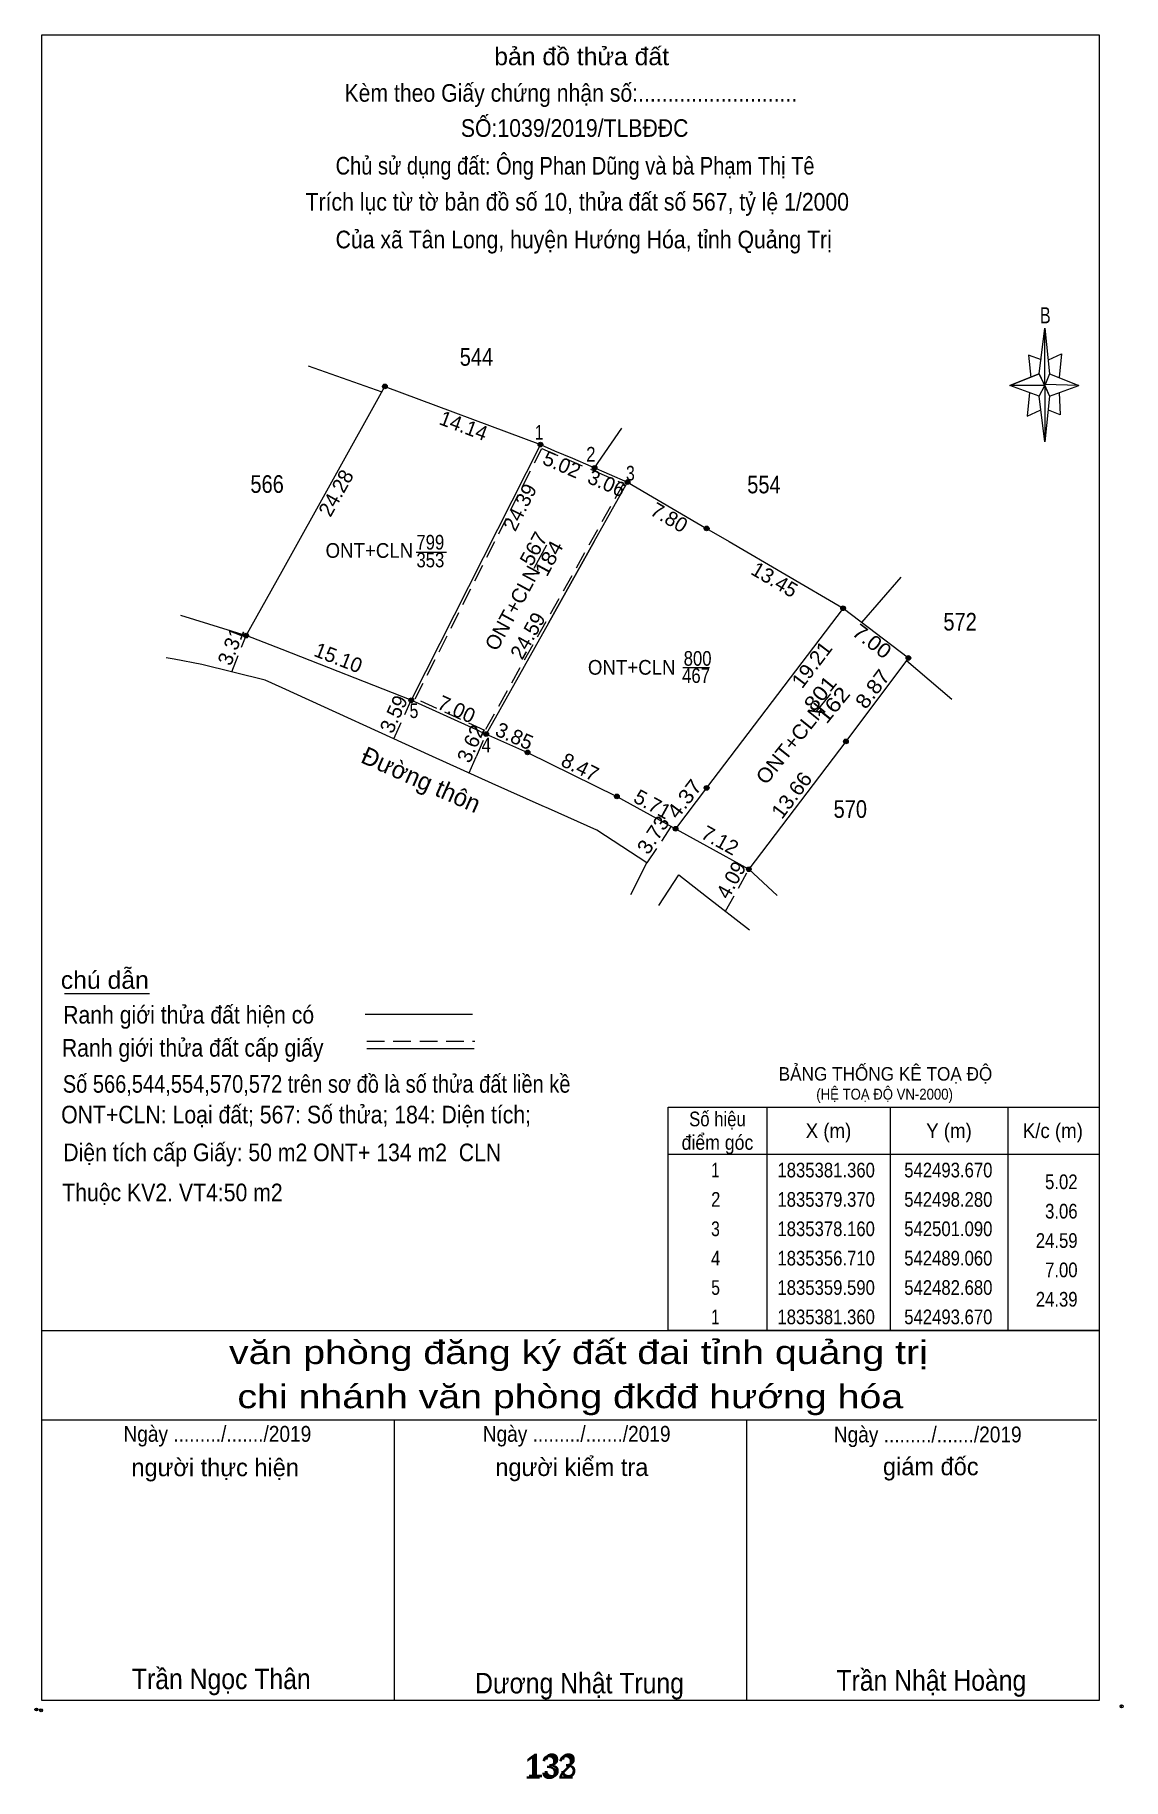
# Model space of a CAD drawing. Header units: metres. Extents: x 541793 to 542638, y 1835265 to 1835636.
# Drawn here: x 542440.5 to 542533.1, y 1835462.3 to 1835610.8 of the extents above; entities that cross this region are included whole.
import ezdxf
from ezdxf.enums import TextEntityAlignment as Align

# ---------------------------------------------------------------- set-up
doc = ezdxf.new("R2010")
doc.units = ezdxf.units.M
doc.header["$LTSCALE"] = 0.5
doc.header["$PDMODE"] = 32
doc.header["$PDSIZE"] = 0.25
doc.linetypes.add('MEDIUM_DASHED', pattern=[4.5, 3, -1.5])
for name, color, linetype, lineweight in [('1', 7, 'Continuous', 13), ('12', 7, 'Continuous', 13), ('17', 7, 'Continuous', 13), ('2', 7, 'Continuous', 13), ('22', 7, 'Continuous', 13), ('5', 7, 'Continuous', 13), ('6', 7, 'Continuous', 13)]:
    doc.layers.add(name, color=color, linetype=linetype, lineweight=lineweight)

msp = doc.modelspace()

# ---------------------------------------------------------------- texts
at = {"layer": '1'}
for s, height, width, p in [('BẢNG THỐNG KÊ TOẠ ĐỘ ', 1.15, 0.95, (542503.8, 1835521.72)), ('(HỆ TOẠ ĐỘ VN-2000)', 0.93, 0.9, (542507, 1835520.1))]:
    msp.add_text(s, height=height, dxfattribs=dict(at, width=width)).set_placement(p)
at = {"layer": '12', "width": 0.95}
for s, p in [('132', (542484.285, 1835462.28)), ('133', (542484.48, 1835462.41)), ('133', (542484.49, 1835462.42))]:
    msp.add_text(s, height=2, dxfattribs=at).set_placement(p, align=Align.CENTER)
at = {"layer": '2'}
for s, height, width, p in [('544', 1.5, 0.85, (542478.075, 1835582.58)), ('566', 1.5, 0.85, (542460.26, 1835571.76)), ('554', 1.5, 0.85, (542502.545, 1835571.72)), ('799', 1.25, 0.85, (542474.15, 1835566.93)), ('353', 1.25, 0.85, (542474.155, 1835565.42)), ('572', 1.5, 0.85, (542519.24, 1835560.04)), ('800', 1.25, 0.85, (542496.9, 1835557.04)), ('467', 1.25, 0.85, (542496.765, 1835555.58)), ('570', 1.5, 0.85, (542509.895, 1835544.09)), ('Số hiệu', 1.25, 0.85, (542498.59, 1835517.83)), ('X (m)', 1.25, 0.95, (542508.04, 1835516.83)), ('Y (m)', 1.25, 0.95, (542518.295, 1835516.83)), ('K/c (m)', 1.25, 0.95, (542527.135, 1835516.83)), ('điểm góc', 1.25, 0.9, (542498.59, 1835515.83)), (' 1', 1.25, 0.75, (542498.24, 1835513.48)), ('1835381.360', 1.25, 0.85, (542507.84, 1835513.48)), ('542493.670', 1.25, 0.85, (542518.24, 1835513.48)), (' 2', 1.25, 0.85, (542498.245, 1835510.98)), ('1835379.370', 1.25, 0.85, (542507.84, 1835510.98)), ('542498.280', 1.25, 0.85, (542518.24, 1835510.98)), (' 3', 1.25, 0.8, (542498.235, 1835508.48)), ('1835378.160', 1.25, 0.85, (542507.84, 1835508.48)), ('542501.090', 1.25, 0.85, (542518.24, 1835508.48)), (' 4', 1.25, 0.85, (542498.24, 1835505.98)), ('1835356.710', 1.25, 0.85, (542507.84, 1835505.98)), ('542489.060', 1.25, 0.85, (542518.24, 1835505.98)), (' 5', 1.25, 0.8, (542498.245, 1835503.48)), ('1835359.590', 1.25, 0.85, (542507.84, 1835503.48)), ('542482.680', 1.25, 0.85, (542518.24, 1835503.48)), (' 1', 1.25, 0.75, (542498.24, 1835500.98)), ('1835381.360', 1.25, 0.85, (542507.84, 1835500.98)), ('542493.670', 1.25, 0.85, (542518.24, 1835500.98))]:
    msp.add_text(s, height=height, dxfattribs=dict(at, width=width)).set_placement(p, align=Align.CENTER)
for s, height, rotation, p in [('14.14', 1.25, 339.501, (542476.7661, 1835576.8936)), ('5.02', 1.25, 336.652, (542485.1023, 1835573.5986)), ('24.28', 1.25, 60.89, (542466.669, 1835571.446)), ('24.39', 1.25, 63.214, (542482.3258, 1835570.2533)), ('3.06', 1.25, 336.703, (542488.9128, 1835572)), ('7.80', 1.25, 329.654, (542494.1692, 1835569.1247)), ('13.45', 1.25, 329.679, (542503.1395, 1835563.8325)), ('24.59', 1.25, 60.715, (542482.994, 1835559.2893)), ('3.31', 1.25, 68.552, (542457.7581, 1835558.4715)), ('15.10', 1.25, 338.6, (542466.097, 1835557.1388)), ('3.59', 1.25, 65.649, (542471.6013, 1835552.6673)), ('7.00', 1.25, 335.705, (542476.1279, 1835552.7658)), ('3.62', 1.25, 66.198, (542478.1661, 1835550.1528)), ('3.85', 1.25, 336.098, (542481.0568, 1835550.4878)), ('Đường thôn', 1.5, 336.038, (542473.0604, 1835546.6532)), ('8.47', 1.25, 333.737, (542486.6234, 1835547.8532)), ('5.71', 1.25, 331.189, (542492.7638, 1835544.7094)), ('7.12', 1.25, 331.094, (542498.5079, 1835541.6263)), ('4.09', 1.25, 61.054, (542500.3021, 1835538.5025))]:
    msp.add_text(s, height=height, rotation=rotation, dxfattribs=at).set_placement(p, align=Align.CENTER)
for s, width, p in [(' 1', 0.75, (542483.76, 1835576.29)), (' 2', 0.85, (542488.21, 1835574.42)), (' 3', 0.8, (542491.55, 1835572.81)), ('ONT+CLN', 0.95, (542472.69, 1835566.23)), ('ONT+CLN', 0.95, (542495.02, 1835556.28)), (' 5', 0.8, (542473.13, 1835552.59)), (' 4', 0.85, (542479.31, 1835549.67)), ('5.02', 0.85, (542529.24, 1835512.48)), ('3.06', 0.85, (542529.24, 1835509.98)), ('24.59', 0.85, (542529.24, 1835507.48)), ('7.00', 0.85, (542529.24, 1835504.98)), ('24.39', 0.85, (542529.24, 1835502.48))]:
    msp.add_text(s, height=1.25, dxfattribs=dict(at, width=width)).set_placement(p, align=Align.RIGHT)
for s, rotation, width, p in [('567', 61.552, 1.05, (542483.4891, 1835566.7073)), ('184', 61.552, 1.1, (542484.8026, 1835565.8923)), ('7.00', 322.671, 1.1, (542511.366, 1835558.6292)), ('19.21', 52.808, 1.05, (542507.121, 1835556.7672)), ('801', 51.178, 1.15, (542507.8245, 1835554.2932)), ('8.87', 53.156, 1.1, (542512.2891, 1835554.6902)), ('162', 51.178, 1.2, (542508.9248, 1835553.3132)), ('4.37', 52.815, 1.1, (542496.2707, 1835545.3273)), ('13.66', 52.795, 1.05, (542505.3995, 1835545.6471)), ('3.73', 56.693, 1.05, (542493.6369, 1835542.2968))]:
    msp.add_text(s, height=1.25, rotation=rotation, dxfattribs=dict(at, width=width)).set_placement(p, align=Align.CENTER)
msp.add_text('ONT+CLN', height=1.25, rotation=61.552, dxfattribs=at).set_placement((542483.5646, 1835565.1046), align=Align.RIGHT)
at = {"layer": '2', "width": 1.05}
msp.add_text('ONT+CLN', height=1.25, rotation=51.178, dxfattribs=at).set_placement((542507.8938, 1835553.2465), align=Align.RIGHT)
at = {"layer": '5'}
for s, height, width, p in [('bản đồ thửa đất', 1.5, 1.05, (542487.03, 1835608.17)), ('Kèm theo Giấy chứng nhận số:...........................', 1.5, 0.9, (542486.11, 1835605.06)), ('SỐ:1039/2019/TLBĐĐC', 1.5, 0.9, (542486.435, 1835602.07)), ('Chủ sử dụng đất: Ông Phan Dũng và bà Phạm Thị Tê', 1.5, 0.85, (542486.47, 1835598.86)), ('Trích lục từ tờ bản đồ số 10, thửa đất số 567, tỷ lệ 1/2000 ', 1.5, 0.9, (542486.91, 1835595.79)), ('Của xã Tân Long, huyện Hướng Hóa, tỉnh Quảng Trị', 1.5, 0.9, (542487.205, 1835592.58)), ('B', 1.378, 0.75, (542526.49, 1835586.19)), ('văn phòng đăng ký đất đai tỉnh quảng trị', 2, 1.25, (542486.755, 1835497.59)), ('chi nhánh văn phòng đkđđ hướng hóa', 2, 1.25, (542486.065, 1835493.83)), ('Ngày ........./......./2019', 1.35, 0.9, (542456.025, 1835490.97)), ('Ngày ........./......./2019', 1.35, 0.9, (542486.605, 1835490.97)), ('Ngày ........./......./2019', 1.35, 0.9, (542516.485, 1835490.92)), ('Trần Ngọc Thân', 1.75, 0.9, (542456.36, 1835469.91)), ('Dương Nhật Trung', 1.75, 0.9, (542486.85, 1835469.55)), ('Trần Nhật Hoàng', 1.75, 0.9, (542516.795, 1835469.78))]:
    msp.add_text(s, height=height, dxfattribs=dict(at, width=width)).set_placement(p, align=Align.CENTER)
for s, p in [('người thực hiện', (542455.84, 1835488.04)), ('người kiểm tra', (542486.195, 1835488.06)), ('giám đốc', (542516.745, 1835488.12))]:
    msp.add_text(s, height=1.5, dxfattribs=at).set_placement(p, align=Align.CENTER)
at = {"layer": '6'}
for s, width, p in [('chú dẫn', 1.05, (542442.7, 1835529.54)), ('Ranh giới thửa đất hiện có ', 0.9, (542442.9, 1835526.58)), ('Ranh giới thửa đất cấp giấy', 0.9, (542442.79, 1835523.76)), ('Số 566,544,554,570,572 trên sơ đồ là số thửa đất liền kề', 0.85, (542442.87, 1835520.69)), ('ONT+CLN: Loại đất; 567: Số thửa; 184: Diện tích;', 0.9, (542442.73, 1835518.08)), ('Diện tích cấp Giấy: 50 m2 ONT+ 134 m2  CLN', 0.9, (542442.91, 1835514.86)), ('Thuộc KV2. VT4:50 m2', 0.9, (542442.82, 1835511.45))]:
    msp.add_text(s, height=1.5, dxfattribs=dict(at, width=width)).set_placement(p)

# ---------------------------------------------------------------- hatches: boundary and pattern name
at = {"layer": '22'}
for points in [[(542470.48, 1835580.82, 1), (542470.08, 1835580.82, 1)], [(542483.72, 1835575.87, 1), (542483.32, 1835575.87, 1)], [(542488.33, 1835573.88, 1), (542487.93, 1835573.88, 1)], [(542491.14, 1835572.67, 1), (542490.74, 1835572.67, 1)], [(542497.87, 1835568.73, 1), (542497.47, 1835568.73, 1)], [(542509.48, 1835561.94, 1), (542509.08, 1835561.94, 1)], [(542458.67, 1835559.61, 1), (542458.27, 1835559.61, 1)], [(542515.04, 1835557.7, 1), (542514.64, 1835557.7, 1)], [(542472.73, 1835554.1, 1), (542472.33, 1835554.1, 1)], [(542479.11, 1835551.22, 1), (542478.71, 1835551.22, 1)], [(542509.72, 1835550.6, 1), (542509.32, 1835550.6, 1)], [(542482.63, 1835549.66, 1), (542482.23, 1835549.66, 1)], [(542490.23, 1835545.91, 1), (542489.83, 1835545.91, 1)], [(542497.87, 1835546.64, 1), (542497.47, 1835546.64, 1)], [(542495.23, 1835543.16, 1), (542494.83, 1835543.16, 1)], [(542501.46, 1835539.72, 1), (542501.06, 1835539.72, 1)]]:
    msp.add_hatch(color=256, dxfattribs=at).paths.add_polyline_path(points)

# ---------------------------------------------------------------- linework, layer by layer
at = {"layer": '17'}
msp.add_line((542443.01, 1835529.13), (542450.25, 1835529.13), dxfattribs=at)
at = {"layer": '2'}
for p, q in [((542463.74, 1835582.58), (542470.02, 1835580.35)), ((542470.28, 1835580.82), (542483.52, 1835575.87)), ((542488.13, 1835573.88), (542490.46, 1835577.27)), ((542483.52, 1835575.87), (542472.53, 1835554.1)), ((542483.52, 1835575.87), (542484.72, 1835575.35)), ((542484.72, 1835575.35), (542486.24, 1835574.7)), ((542486.24, 1835574.7), (542490.94, 1835572.67)), ((542488.1, 1835567.61), (542490.94, 1835572.67)), ((542490.94, 1835572.67), (542497.67, 1835568.73)), ((542472.94, 1835566.72), (542475.54, 1835566.72)), ((542482.99, 1835565.36), (542484.06, 1835567.34)), ((542488.1, 1835567.61), (542484.21, 1835560.67)), ((542484.21, 1835560.67), (542488.1, 1835567.61)), ((542510.87, 1835560.73), (542514.22, 1835564.58)), ((542452.89, 1835561.36), (542458.47, 1835559.61)), ((542461.53, 1835558.41), (542458.47, 1835559.61)), ((542452.35, 1835557.59), (542451.67, 1835557.71)), ((542454.71, 1835557.16), (542452.35, 1835557.59)), ((542472.53, 1835554.1), (542461.53, 1835558.41)), ((542514.67, 1835557.48), (542518.55, 1835554.19)), ((542460.09, 1835555.82), (542454.71, 1835557.16)), ((542495.63, 1835556.9), (542497.67, 1835556.9)), ((542497.67, 1835556.9), (542497.91, 1835556.9)), ((542461.53, 1835555.16), (542460.09, 1835555.82)), ((542474.35, 1835549.32), (542461.53, 1835555.16)), ((542506.96, 1835553.08), (542508.23, 1835554.66)), ((542478.34, 1835551.47), (542472.53, 1835554.1)), ((542478.34, 1835551.47), (542482.43, 1835549.66)), ((542479.42, 1835547.01), (542474.35, 1835549.32)), ((542482.43, 1835549.66), (542490.03, 1835545.91)), ((542483.67, 1835545.12), (542479.42, 1835547.01)), ((542490.03, 1835545.91), (542497.67, 1835541.7)), ((542484.21, 1835544.88), (542483.67, 1835545.12)), ((542488.33, 1835543.05), (542484.21, 1835544.88)), ((542497.67, 1835541.7), (542501.26, 1835539.72)), ((542501.26, 1835539.72), (542503.67, 1835537.48)), ((542497.67, 1835537.4), (542501.32, 1835534.55)), ((542502.79, 1835519.45), (542502.79, 1835500.45)), ((542513.29, 1835519.45), (542513.29, 1835500.45)), ((542523.29, 1835519.45), (542523.29, 1835500.45)), ((542494.39, 1835515.45), (542531.09, 1835515.45))]:
    msp.add_line(p, q, dxfattribs=at)
at = {"layer": '2', "linetype": 'MEDIUM_DASHED'}
for p, q in [((542457.26, 1835556.53), (542458.47, 1835559.61)), ((542471.05, 1835550.83), (542472.53, 1835554.1)), ((542478.07, 1835549.32), (542478.91, 1835551.22)), ((542477.45, 1835547.91), (542478.07, 1835549.32)), ((542494.64, 1835543.37), (542492.59, 1835540.25)), ((542499.28, 1835536.14), (542501.26, 1835539.72))]:
    msp.add_line(p, q, dxfattribs=at)
at = {"layer": '2'}
for points in [[(542458.47, 1835559.61), (542461.53, 1835565.1), (542470.28, 1835580.82)], [(542488.1, 1835567.61), (542490.94, 1835572.67), (542497.67, 1835568.73), (542499.59, 1835567.61)], [(542497.67, 1835568.73), (542499.59, 1835567.61), (542509.28, 1835561.94)], [(542509.28, 1835561.94), (542497.67, 1835546.64), (542495.03, 1835543.16)], [(542509.28, 1835561.94), (542514.84, 1835557.7), (542509.52, 1835550.6), (542501.26, 1835539.72)], [(542491.22, 1835537.56), (542492.59, 1835540.25), (542488.33, 1835543.05)], [(542493.6, 1835536.63), (542495.3, 1835539.25), (542497.67, 1835537.4)]]:
    msp.add_lwpolyline(points, dxfattribs=at)
msp.add_lwpolyline([(542494.39, 1835519.45), (542531.09, 1835519.45), (542531.09, 1835500.45), (542494.39, 1835500.45)], close=True, dxfattribs=at)
at = {"layer": '22'}
msp.add_line((542484.21, 1835560.67), (542478.91, 1835551.22), dxfattribs=at)
at = {"layer": '22', "linetype": 'MEDIUM_DASHED'}
msp.add_lwpolyline([(542483.64, 1835575.55), (542488.03, 1835573.65), (542490.59, 1835572.55), (542478.8, 1835551.54), (542472.87, 1835554.22)], close=True, dxfattribs=at)
at = {"layer": '22'}
for centre in [(542470.28, 1835580.82), (542483.52, 1835575.87), (542488.13, 1835573.88), (542490.94, 1835572.67), (542497.67, 1835568.73), (542509.28, 1835561.94), (542458.47, 1835559.61), (542514.84, 1835557.7), (542472.53, 1835554.1), (542478.91, 1835551.22), (542509.52, 1835550.6), (542482.43, 1835549.66), (542490.03, 1835545.91), (542497.67, 1835546.64), (542495.03, 1835543.16), (542501.26, 1835539.72)]:
    msp.add_circle(centre, 0.2, dxfattribs=at)
at = {"layer": '5'}
for p, q in [((542525.96, 1835581.89), (542526.46, 1835585.79)), ((542526.86, 1835581.89), (542529.36, 1835580.89)), ((542525.96, 1835579.99), (542523.46, 1835580.89)), ((542526.86, 1835579.99), (542526.46, 1835576.09)), ((542527.66, 1835580.29), (542527.76, 1835578.39)), ((542527.76, 1835578.39), (542526.76, 1835578.79)), ((542441.09, 1835500.45), (542531.09, 1835500.45)), ((542441.09, 1835492.85), (542530.89, 1835492.85)), ((542441.09, 1835492.85), (542530.89, 1835492.85)), ((542441.09, 1835492.85), (542530.89, 1835492.85)), ((542471.09, 1835468.95), (542471.09, 1835492.85)), ((542501.09, 1835468.95), (542501.09, 1835492.85))]:
    msp.add_line(p, q, dxfattribs=at)
for points in [[(542441.09, 1835610.75), (542531.09, 1835610.75), (542531.09, 1835468.95), (542441.09, 1835468.95)], [(542526.46, 1835585.79), (542526.86, 1835581.89), (542526.46, 1835580.89)], [(542526.46, 1835580.89), (542523.46, 1835580.89), (542525.96, 1835581.89), (542526.86, 1835579.99), (542529.36, 1835580.89), (542526.46, 1835580.99)], [(542526.46, 1835580.89), (542526.46, 1835576.09), (542525.96, 1835579.99)]]:
    msp.add_lwpolyline(points, close=True, dxfattribs=at)
for points in [[(542526.16, 1835583.09), (542525.06, 1835583.49), (542525.26, 1835581.59)], [(542526.76, 1835583.09), (542527.86, 1835583.59), (542527.66, 1835581.59)], [(542526.46, 1835580.89), (542525.96, 1835581.89), (542523.46, 1835580.89)], [(542525.16, 1835580.29), (542524.96, 1835578.29), (542526.06, 1835578.79)], [(542526.46, 1835580.89), (542526.86, 1835579.99), (542529.36, 1835580.89)], [(542531.09, 1835468.95), (542441.09, 1835468.95), (542441.09, 1835492.85)]]:
    msp.add_lwpolyline(points, dxfattribs=at)
for p in [(542440.62, 1835468.18), (542441.02, 1835468.11)]:
    msp.add_point(p, dxfattribs=at)
at = {"layer": '6'}
for p, q in [((542468.61, 1835527.39), (542477.75, 1835527.39)), ((542468.75, 1835524.46), (542477.89, 1835524.46))]:
    msp.add_line(p, q, dxfattribs=at)
at = {"layer": '6', "linetype": 'MEDIUM_DASHED'}
msp.add_line((542468.75, 1835525.08), (542477.95, 1835525.08), dxfattribs=at)
at = {"layer": '6'}
msp.add_point((542532.99, 1835468.45), dxfattribs=at)

msp.set_redraw_order([(e.dxf.handle, doc.entitydb.next_handle()) for e in msp.query("TEXT MTEXT ATTDEF DIMENSION ARC_DIMENSION")])  # texts and dimensions are drawn at this point

doc.saveas('drawing.dxf')
